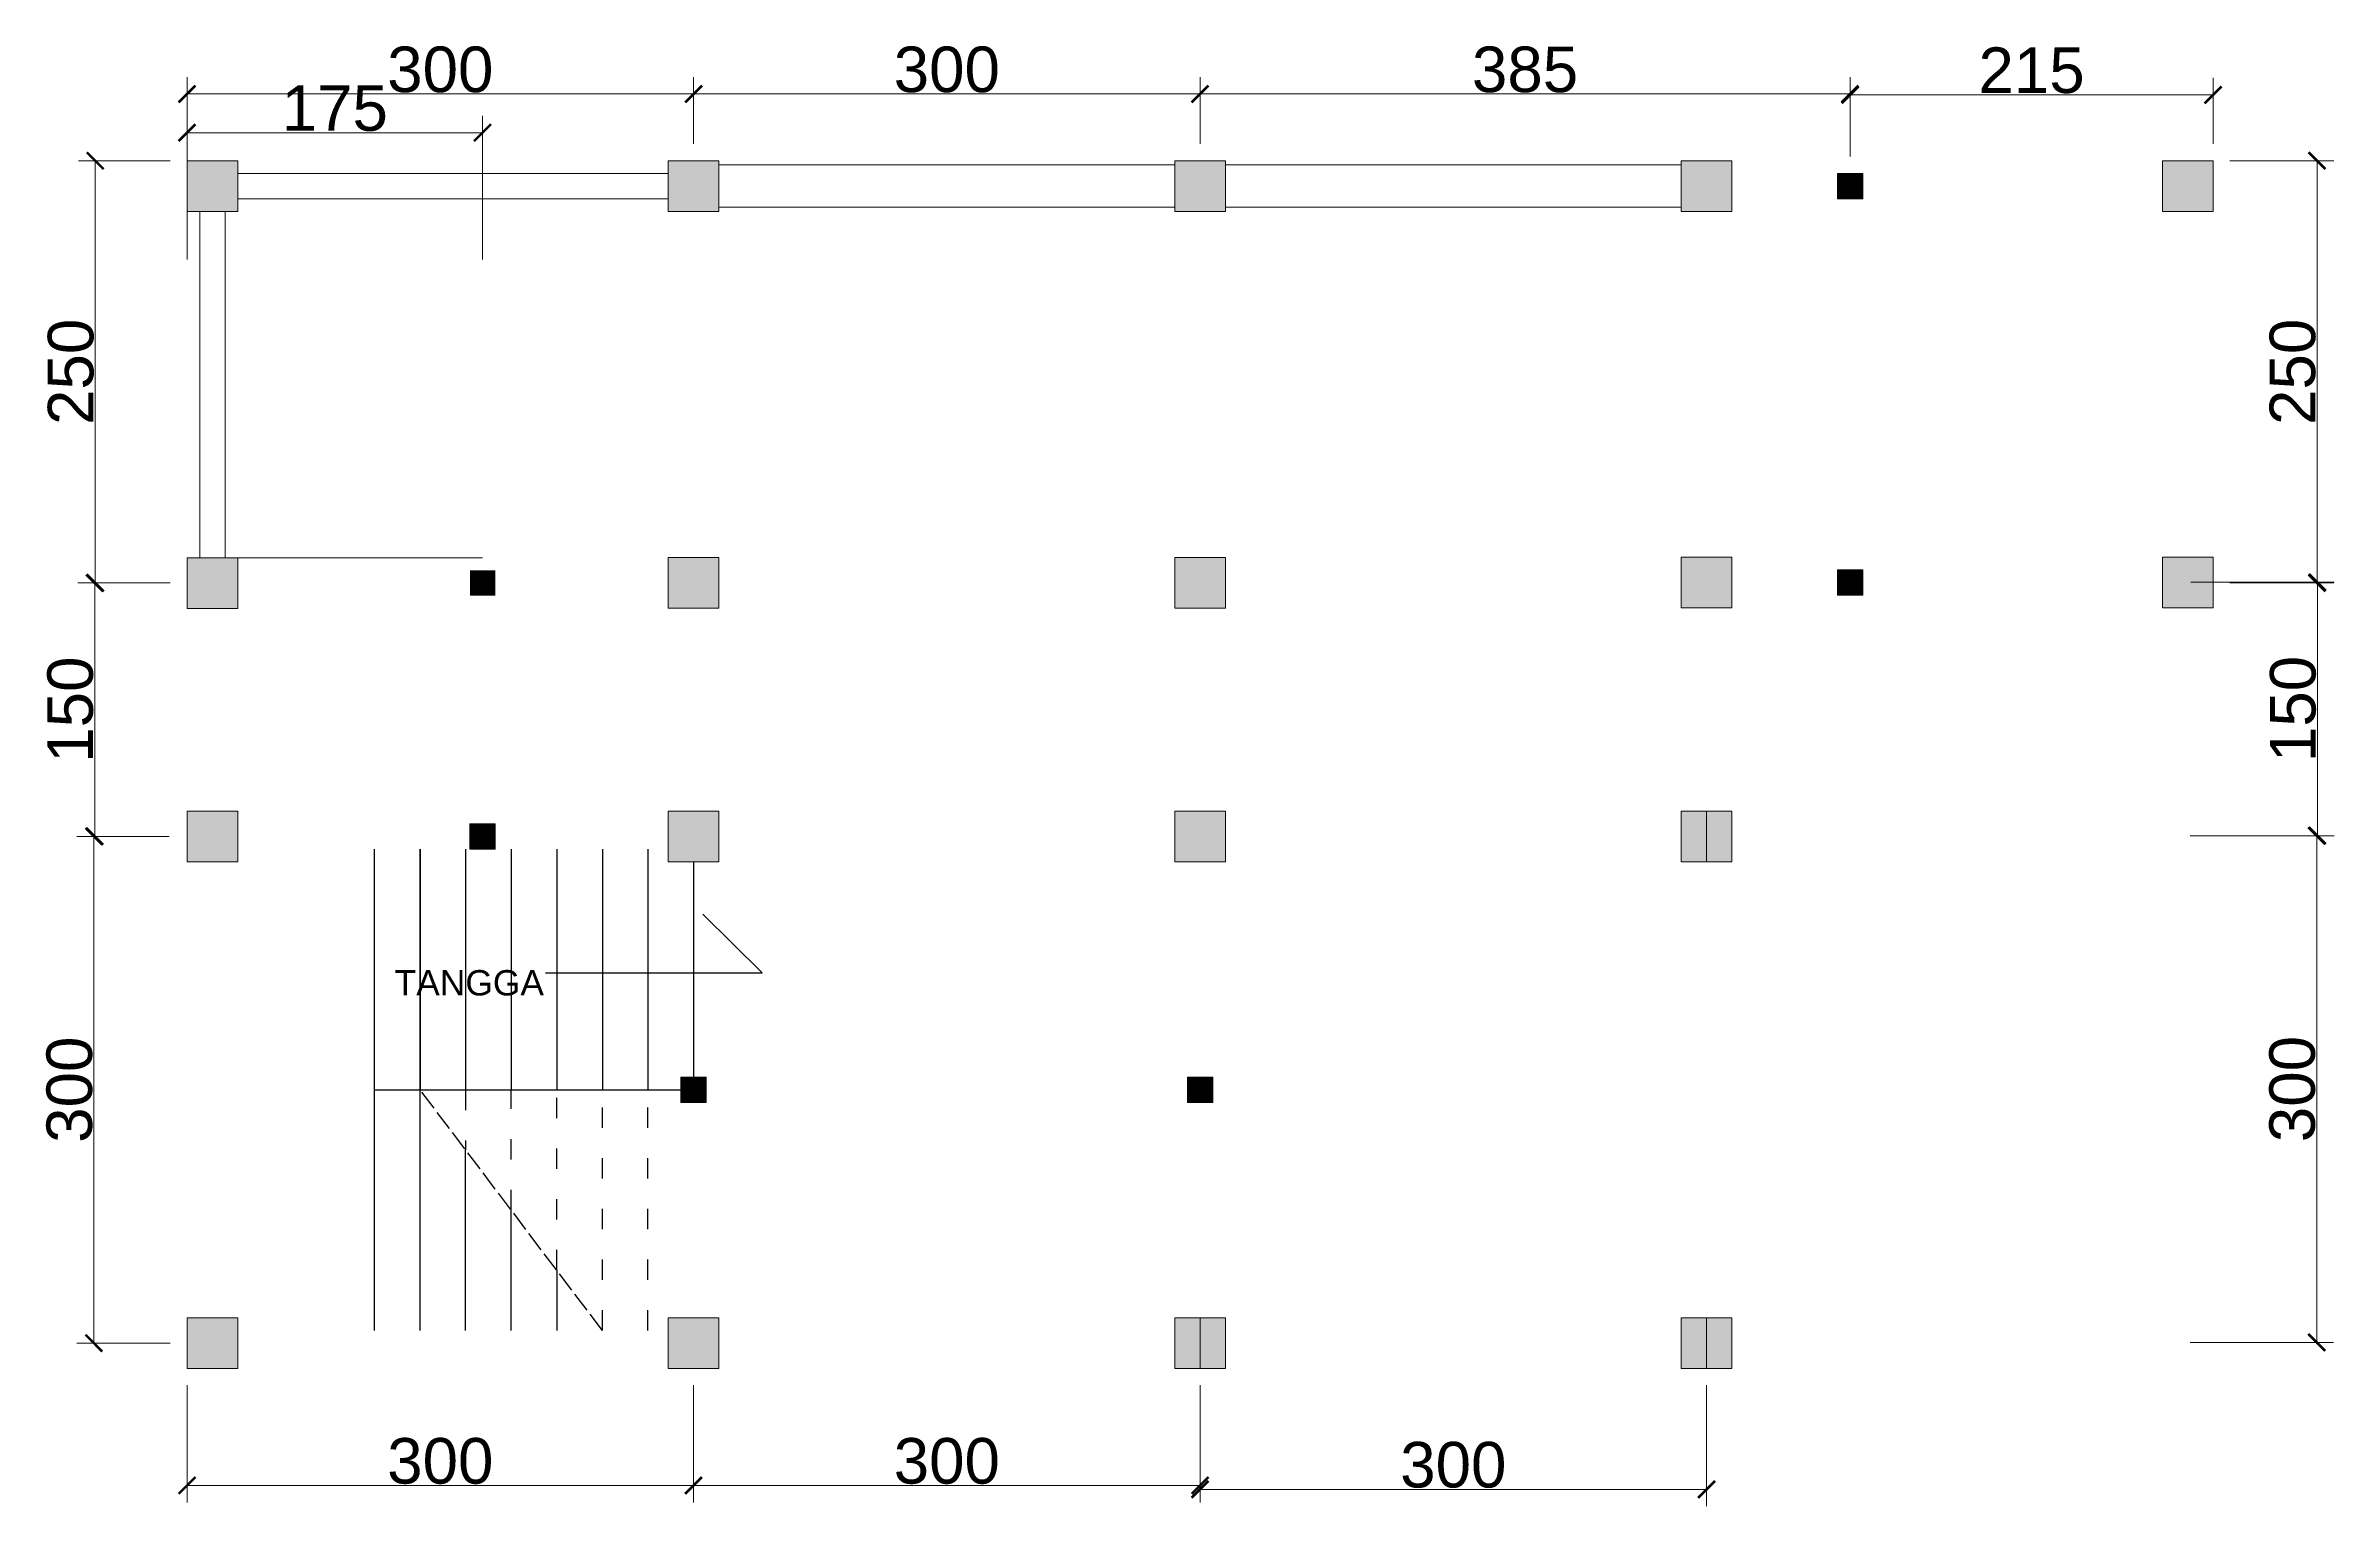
# Model space of a CAD drawing. Header units: millimetres. Extents: x -12161372 to 46643, y -9506984 to 15358.
# Drawn here: x 30916 to 32272, y 5951 to 6816 of the extents above; entities that cross this region are included whole.
import ezdxf

# ---------------------------------------------------------------- set-up
doc = ezdxf.new("R2010")
doc.units = ezdxf.units.MM
doc.linetypes.add('ACAD_ISO02W100', pattern=[15, 12, -3])
doc.linetypes.add('ACAD_ISO03W100', pattern=[30, 12, -18])
for name, color, linetype, lineweight in [('detail balok', 7, 'Continuous', 9), ('dimensi', 50, 'Continuous', 5), ('furniture', 7, 'Continuous', 5), ('garis kolom', 7, 'Continuous', 13), ('kolom', 150, 'Continuous', 13)]:
    doc.layers.add(name, color=color, linetype=linetype, lineweight=lineweight)
doc.layers.add('lantai', color=9, linetype='Continuous')
doc.styles.get("Standard").update_dxf_attribs({"font": 'arial.ttf'})
doc.dimstyles.new('ISO-25', dxfattribs={"dimtxt": 4.5, "dimasz": 10, "dimexe": 10, "dimexo": 10, "dimtad": 1, "dimtxsty": 'Standard', "dimblk": 'ARCHTICK', "dimcen": 2.5, "dimclrt": 256, "dimadec": 0, "dimazin": 0, "dimtfac": 1, "dimtmove": 0, "dimatfit": 3, "dimfxl": 75, "dimfxlon": 1, "dimtfillclr": 256, "dimlwd": -1, "dimlwe": -1, "dimarcsym": 0})

msp = doc.modelspace()

# ---------------------------------------------------------------- texts
at = {"layer": 'furniture', "ltscale": 10, "insert": (31122.935, 6268.511), "char_height": 15, "attachment_point": 1}
msp.add_mtext_dynamic_manual_height_columns('TANGGA', width=108, gutter_width=100, heights=[0], dxfattribs=at)

# ---------------------------------------------------------------- blocks, each defined once
blk = doc.blocks.new('_ArchTick')
at = {"color": 0, "linetype": 'ByBlock', "const_width": 0.15}
blk.add_lwpolyline([(-0.5, -0.5), (0.5, 0.5)], dxfattribs=at)
blk = doc.blocks.new('*D141')
at = {"layer": 'Defpoints', "color": 0, "ltscale": 10, "transparency": 16777216}
for p in [(31300, 6787.2), (31000, 6747.7), (31300, 6747.7)]:
    blk.add_point(p, dxfattribs=at)
at = {"layer": 'dimensi', "color": 0, "ltscale": 10, "transparency": 16777216}
for p, q in [((31000, 6757.7), (31000, 6797.2)), ((31300, 6757.7), (31300, 6797.2)), ((31000, 6787.2), (31300, 6787.2))]:
    blk.add_line(p, q, dxfattribs=at)
at = {"layer": 'dimensi', "color": 0, "ltscale": 10, "transparency": 16777216, "xscale": 10, "yscale": 10, "zscale": 10, "rotation": 180}
blk.add_blockref('_ArchTick', (31000, 6787.2), dxfattribs=at)
at = {"layer": 'dimensi', "color": 0, "ltscale": 10, "transparency": 16777216, "xscale": 10, "yscale": 10, "zscale": 10}
blk.add_blockref('_ArchTick', (31300, 6787.2), dxfattribs=at)
at = {"layer": 'dimensi', "ltscale": 10, "transparency": 16777216, "insert": (31150, 6801.6), "char_height": 4.5, "attachment_point": 5}
blk.add_mtext('{\\H6x;300}', dxfattribs=at)
blk = doc.blocks.new('*D142')
at = {"layer": 'Defpoints', "color": 0, "ltscale": 10, "transparency": 16777216}
for p in [(31600, 6787.2), (31300, 6747.7), (31600, 6747.7)]:
    blk.add_point(p, dxfattribs=at)
at = {"layer": 'dimensi', "color": 0, "ltscale": 10, "transparency": 16777216}
for p, q in [((31300, 6757.7), (31300, 6797.2)), ((31600, 6757.7), (31600, 6797.2)), ((31300, 6787.2), (31600, 6787.2))]:
    blk.add_line(p, q, dxfattribs=at)
at = {"layer": 'dimensi', "color": 0, "ltscale": 10, "transparency": 16777216, "xscale": 10, "yscale": 10, "zscale": 10, "rotation": 180}
blk.add_blockref('_ArchTick', (31300, 6787.2), dxfattribs=at)
at = {"layer": 'dimensi', "color": 0, "ltscale": 10, "transparency": 16777216, "xscale": 10, "yscale": 10, "zscale": 10}
blk.add_blockref('_ArchTick', (31600, 6787.2), dxfattribs=at)
at = {"layer": 'dimensi', "ltscale": 10, "transparency": 16777216, "insert": (31450, 6801.6), "char_height": 4.5, "attachment_point": 5}
blk.add_mtext('{\\H6x;300}', dxfattribs=at)
blk = doc.blocks.new('*D137')
at = {"layer": 'Defpoints', "color": 0, "ltscale": 10, "transparency": 16777216}
for p in [(31985, 6787.2), (31600, 6748.3), (31985, 6740.2)]:
    blk.add_point(p, dxfattribs=at)
at = {"layer": 'dimensi', "color": 0, "ltscale": 10, "transparency": 16777216}
for p, q in [((31600, 6758.3), (31600, 6797.2)), ((31985, 6750.2), (31985, 6797.2)), ((31600, 6787.2), (31985, 6787.2))]:
    blk.add_line(p, q, dxfattribs=at)
at = {"layer": 'dimensi', "color": 0, "ltscale": 10, "transparency": 16777216, "xscale": 10, "yscale": 10, "zscale": 10, "rotation": 180}
blk.add_blockref('_ArchTick', (31600, 6787.2), dxfattribs=at)
at = {"layer": 'dimensi', "color": 0, "ltscale": 10, "transparency": 16777216, "xscale": 10, "yscale": 10, "zscale": 10}
blk.add_blockref('_ArchTick', (31985, 6787.2), dxfattribs=at)
at = {"layer": 'dimensi', "ltscale": 10, "transparency": 16777216, "insert": (31792.5, 6801.6), "char_height": 4.5, "attachment_point": 5}
blk.add_mtext('{\\H6x;385}', dxfattribs=at)
blk = doc.blocks.new('*D143')
at = {"layer": 'Defpoints', "color": 0, "ltscale": 10, "transparency": 16777216}
for p in [(32200, 6786.7), (31985, 6740.2), (32200, 6747.7)]:
    blk.add_point(p, dxfattribs=at)
at = {"layer": 'dimensi', "color": 0, "ltscale": 10, "transparency": 16777216}
for p, q in [((31985, 6750.2), (31985, 6796.7)), ((32200, 6757.7), (32200, 6796.7)), ((31985, 6786.7), (32200, 6786.7))]:
    blk.add_line(p, q, dxfattribs=at)
at = {"layer": 'dimensi', "color": 0, "ltscale": 10, "transparency": 16777216, "xscale": 10, "yscale": 10, "zscale": 10, "rotation": 180}
blk.add_blockref('_ArchTick', (31985, 6786.7), dxfattribs=at)
at = {"layer": 'dimensi', "color": 0, "ltscale": 10, "transparency": 16777216, "xscale": 10, "yscale": 10, "zscale": 10}
blk.add_blockref('_ArchTick', (32200, 6786.7), dxfattribs=at)
at = {"layer": 'dimensi', "ltscale": 10, "transparency": 16777216, "insert": (32092.5, 6801.1), "char_height": 4.5, "attachment_point": 5}
blk.add_mtext('{\\H6x;215}', dxfattribs=at)
blk = doc.blocks.new('*D144')
at = {"layer": 'Defpoints', "color": 0, "ltscale": 10, "transparency": 16777216}
for p in [(32200, 6747.7), (32200, 6497.7), (32261.6, 6497.7)]:
    blk.add_point(p, dxfattribs=at)
at = {"layer": 'dimensi', "color": 0, "ltscale": 10, "transparency": 16777216}
for p, q in [((32210, 6747.7), (32271.6, 6747.7)), ((32261.6, 6747.7), (32261.6, 6497.7)), ((32210, 6497.7), (32271.6, 6497.7))]:
    blk.add_line(p, q, dxfattribs=at)
at = {"layer": 'dimensi', "color": 0, "ltscale": 10, "transparency": 16777216, "xscale": 10, "yscale": 10, "zscale": 10}
for p, rotation in [((32261.6, 6747.7), 90), ((32261.6, 6497.7), 270)]:
    blk.add_blockref('_ArchTick', p, dxfattribs=dict(at, rotation=rotation))
at = {"layer": 'dimensi', "ltscale": 10, "transparency": 16777216, "insert": (32247.2, 6622.7), "char_height": 4.5, "attachment_point": 5, "rotation": 90}
blk.add_mtext('{\\H6x;250}', dxfattribs=at)
blk = doc.blocks.new('*D145')
at = {"layer": 'Defpoints', "color": 0, "ltscale": 10, "transparency": 16777216}
for p in [(31000, 6747.7), (30945.6, 6497.7), (31000, 6497.7)]:
    blk.add_point(p, dxfattribs=at)
at = {"layer": 'dimensi', "color": 0, "ltscale": 10, "transparency": 16777216}
for p, q in [((30990, 6747.7), (30935.6, 6747.7)), ((30945.6, 6747.7), (30945.6, 6497.7)), ((30990, 6497.7), (30935.6, 6497.7))]:
    blk.add_line(p, q, dxfattribs=at)
at = {"layer": 'dimensi', "color": 0, "ltscale": 10, "transparency": 16777216, "xscale": 10, "yscale": 10, "zscale": 10}
for p, rotation in [((30945.6, 6747.7), 90), ((30945.6, 6497.7), 270)]:
    blk.add_blockref('_ArchTick', p, dxfattribs=dict(at, rotation=rotation))
at = {"layer": 'dimensi', "ltscale": 10, "transparency": 16777216, "insert": (30931.2, 6622.7), "char_height": 4.5, "attachment_point": 5, "rotation": 90}
blk.add_mtext('{\\H6x;250}', dxfattribs=at)
blk = doc.blocks.new('*D138')
at = {"layer": 'Defpoints', "color": 0, "ltscale": 10, "transparency": 16777216}
for p in [(30999.4, 6497.7), (30945.3, 6347.7), (30999.4, 6347.7)]:
    blk.add_point(p, dxfattribs=at)
at = {"layer": 'dimensi', "color": 0, "ltscale": 10, "transparency": 16777216}
for p, q in [((30989.4, 6497.7), (30935.3, 6497.7)), ((30945.3, 6497.7), (30945.3, 6347.7)), ((30989.4, 6347.7), (30935.3, 6347.7))]:
    blk.add_line(p, q, dxfattribs=at)
at = {"layer": 'dimensi', "color": 0, "ltscale": 10, "transparency": 16777216, "xscale": 10, "yscale": 10, "zscale": 10}
for p, rotation in [((30945.3, 6497.7), 90), ((30945.3, 6347.7), 270)]:
    blk.add_blockref('_ArchTick', p, dxfattribs=dict(at, rotation=rotation))
at = {"layer": 'dimensi', "ltscale": 10, "transparency": 16777216, "insert": (30930.9, 6422.7), "char_height": 4.5, "attachment_point": 5, "rotation": 90}
blk.add_mtext('{\\H6x;150}', dxfattribs=at)
blk = doc.blocks.new('*D139')
at = {"layer": 'Defpoints', "color": 0, "ltscale": 10, "transparency": 16777216}
for p in [(30999.4, 6347.7), (30944.8, 6047.7), (31000, 6047.7)]:
    blk.add_point(p, dxfattribs=at)
at = {"layer": 'dimensi', "color": 0, "ltscale": 10, "transparency": 16777216}
for p, q in [((30989.4, 6347.7), (30934.8, 6347.7)), ((30944.8, 6347.7), (30944.8, 6047.7)), ((30990, 6047.7), (30934.8, 6047.7))]:
    blk.add_line(p, q, dxfattribs=at)
at = {"layer": 'dimensi', "color": 0, "ltscale": 10, "transparency": 16777216, "xscale": 10, "yscale": 10, "zscale": 10}
for p, rotation in [((30944.8, 6347.7), 90), ((30944.8, 6047.7), 270)]:
    blk.add_blockref('_ArchTick', p, dxfattribs=dict(at, rotation=rotation))
at = {"layer": 'dimensi', "ltscale": 10, "transparency": 16777216, "insert": (30930.4, 6197.7), "char_height": 4.5, "attachment_point": 5, "rotation": 90}
blk.add_mtext('{\\H6x;300}', dxfattribs=at)
blk = doc.blocks.new('*D146')
at = {"layer": 'Defpoints', "color": 0, "ltscale": 10, "transparency": 16777216}
for p in [(31000, 6032.7), (31300, 6032.7), (31300, 5963.4)]:
    blk.add_point(p, dxfattribs=at)
at = {"layer": 'dimensi', "color": 0, "ltscale": 10, "transparency": 16777216}
for p, q in [((31000, 6022.7), (31000, 5953.4)), ((31300, 6022.7), (31300, 5953.4)), ((31000, 5963.4), (31300, 5963.4))]:
    blk.add_line(p, q, dxfattribs=at)
at = {"layer": 'dimensi', "color": 0, "ltscale": 10, "transparency": 16777216, "xscale": 10, "yscale": 10, "zscale": 10, "rotation": 180}
blk.add_blockref('_ArchTick', (31000, 5963.4), dxfattribs=at)
at = {"layer": 'dimensi', "color": 0, "ltscale": 10, "transparency": 16777216, "xscale": 10, "yscale": 10, "zscale": 10}
blk.add_blockref('_ArchTick', (31300, 5963.4), dxfattribs=at)
at = {"layer": 'dimensi', "ltscale": 10, "transparency": 16777216, "insert": (31150, 5977.8), "char_height": 4.5, "attachment_point": 5}
blk.add_mtext('{\\H6x;300}', dxfattribs=at)
blk = doc.blocks.new('*D147')
at = {"layer": 'Defpoints', "color": 0, "ltscale": 10, "transparency": 16777216}
for p in [(31300, 6032.7), (31600, 6032.7), (31600, 5963.4)]:
    blk.add_point(p, dxfattribs=at)
at = {"layer": 'dimensi', "color": 0, "ltscale": 10, "transparency": 16777216}
for p, q in [((31300, 6022.7), (31300, 5953.4)), ((31600, 6022.7), (31600, 5953.4)), ((31300, 5963.4), (31600, 5963.4))]:
    blk.add_line(p, q, dxfattribs=at)
at = {"layer": 'dimensi', "color": 0, "ltscale": 10, "transparency": 16777216, "xscale": 10, "yscale": 10, "zscale": 10, "rotation": 180}
blk.add_blockref('_ArchTick', (31300, 5963.4), dxfattribs=at)
at = {"layer": 'dimensi', "color": 0, "ltscale": 10, "transparency": 16777216, "xscale": 10, "yscale": 10, "zscale": 10}
blk.add_blockref('_ArchTick', (31600, 5963.4), dxfattribs=at)
at = {"layer": 'dimensi', "ltscale": 10, "transparency": 16777216, "insert": (31450, 5977.8), "char_height": 4.5, "attachment_point": 5}
blk.add_mtext('{\\H6x;300}', dxfattribs=at)
blk = doc.blocks.new('*D148')
at = {"layer": 'Defpoints', "color": 0, "ltscale": 10, "transparency": 16777216}
for p in [(31900, 6032.7), (31600, 5961.1), (31900, 5961.1)]:
    blk.add_point(p, dxfattribs=at)
at = {"layer": 'dimensi', "color": 0, "ltscale": 10, "transparency": 16777216}
for p, q in [((31900, 6022.7), (31900, 5951.1)), ((31600, 5961.1), (31600, 5971.1)), ((31600, 5961.1), (31900, 5961.1))]:
    blk.add_line(p, q, dxfattribs=at)
at = {"layer": 'dimensi', "color": 0, "ltscale": 10, "transparency": 16777216, "xscale": 10, "yscale": 10, "zscale": 10, "rotation": 180}
blk.add_blockref('_ArchTick', (31600, 5961.1), dxfattribs=at)
at = {"layer": 'dimensi', "color": 0, "ltscale": 10, "transparency": 16777216, "xscale": 10, "yscale": 10, "zscale": 10}
blk.add_blockref('_ArchTick', (31900, 5961.1), dxfattribs=at)
at = {"layer": 'dimensi', "ltscale": 10, "transparency": 16777216, "insert": (31750, 5975.5), "char_height": 4.5, "attachment_point": 5}
blk.add_mtext('{\\H6x;300}', dxfattribs=at)
blk = doc.blocks.new('*D149')
at = {"layer": 'Defpoints', "color": 0, "ltscale": 10, "transparency": 16777216}
for p in [(31915, 6498.1), (31915, 6348.1), (32261.8, 6348.1)]:
    blk.add_point(p, dxfattribs=at)
at = {"layer": 'dimensi', "color": 0, "ltscale": 10, "transparency": 16777216}
for p, q in [((32186.8, 6498.1), (32271.8, 6498.1)), ((32261.8, 6498.1), (32261.8, 6348.1)), ((32186.8, 6348.1), (32271.8, 6348.1))]:
    blk.add_line(p, q, dxfattribs=at)
at = {"layer": 'dimensi', "color": 0, "ltscale": 10, "transparency": 16777216, "xscale": 10, "yscale": 10, "zscale": 10}
for p, rotation in [((32261.8, 6498.1), 90), ((32261.8, 6348.1), 270)]:
    blk.add_blockref('_ArchTick', p, dxfattribs=dict(at, rotation=rotation))
at = {"layer": 'dimensi', "ltscale": 10, "transparency": 16777216, "insert": (32247.4, 6423.1), "char_height": 4.5, "attachment_point": 5, "rotation": 90}
blk.add_mtext('{\\H6x;150}', dxfattribs=at)
blk = doc.blocks.new('*D140')
at = {"layer": 'Defpoints', "color": 0, "ltscale": 10, "transparency": 16777216}
for p in [(31915.6, 6348.1), (31916.2, 6048.1), (32261.4, 6048.1)]:
    blk.add_point(p, dxfattribs=at)
at = {"layer": 'dimensi', "color": 0, "ltscale": 10, "transparency": 16777216}
for p, q in [((32186.4, 6348.1), (32271.4, 6348.1)), ((32261.4, 6348.1), (32261.4, 6048.1)), ((32186.4, 6048.1), (32271.4, 6048.1))]:
    blk.add_line(p, q, dxfattribs=at)
at = {"layer": 'dimensi', "color": 0, "ltscale": 10, "transparency": 16777216, "xscale": 10, "yscale": 10, "zscale": 10}
for p, rotation in [((32261.4, 6348.1), 90), ((32261.4, 6048.1), 270)]:
    blk.add_blockref('_ArchTick', p, dxfattribs=dict(at, rotation=rotation))
at = {"layer": 'dimensi', "ltscale": 10, "transparency": 16777216, "insert": (32247, 6198.1), "char_height": 4.5, "attachment_point": 5, "rotation": 90}
blk.add_mtext('{\\H6x;300}', dxfattribs=at)
blk = doc.blocks.new('*D150')
at = {"layer": 'Defpoints', "color": 0, "ltscale": 10, "transparency": 16777216}
for p in [(31175, 6764.3), (31000, 6512.7), (31175, 6512.7)]:
    blk.add_point(p, dxfattribs=at)
at = {"layer": 'dimensi', "color": 0, "ltscale": 10, "transparency": 16777216}
for p, q in [((31000, 6689.3), (31000, 6774.3)), ((31000, 6764.3), (31175, 6764.3)), ((31175, 6689.3), (31175, 6774.3))]:
    blk.add_line(p, q, dxfattribs=at)
at = {"layer": 'dimensi', "color": 0, "ltscale": 10, "transparency": 16777216, "xscale": 10, "yscale": 10, "zscale": 10, "rotation": 180}
blk.add_blockref('_ArchTick', (31000, 6764.3), dxfattribs=at)
at = {"layer": 'dimensi', "color": 0, "ltscale": 10, "transparency": 16777216, "xscale": 10, "yscale": 10, "zscale": 10}
blk.add_blockref('_ArchTick', (31175, 6764.3), dxfattribs=at)
at = {"layer": 'dimensi', "ltscale": 10, "transparency": 16777216, "insert": (31087.5, 6778.7), "char_height": 4.5, "attachment_point": 5}
blk.add_mtext('{\\H6x;175}', dxfattribs=at)

# ---------------------------------------------------------------- dimensions: what is measured, and where the dimension line sits
at = {"layer": 'dimensi', "ltscale": 10}
for base, p1, p2, picture, middle in [((31299.996, 6787.224), (30999.996, 6747.683), (31299.996, 6747.683), '*D141', (31149.996, 6801.644)), ((31599.996, 6787.151), (31299.996, 6747.683), (31599.996, 6747.683), '*D142', (31449.996, 6801.571)), ((31984.996, 6787.168), (31599.996, 6748.308), (31984.996, 6740.183), '*D137', (31792.496, 6801.587)), ((32199.996, 6786.684), (31984.996, 6740.183), (32199.996, 6747.683), '*D143', (32092.496, 6801.095)), ((31174.996, 6764.295), (30999.996, 6512.683), (31174.996, 6512.683), '*D150', (31087.496, 6778.706)), ((31599.996, 5963.37), (31299.996, 6032.683), (31599.996, 6032.683), '*D147', (31449.996, 5977.789))]:
    dim = msp.add_linear_dim(base=base, p1=p1, p2=p2, text='{\\H6x;<>}', dimstyle='ISO-25', dxfattribs=at)
    dim.commit()
    dim.dimension.update_dxf_attribs({"geometry": picture, "text_midpoint": middle})
for base, p1, p2, picture, middle in [((30945.571, 6497.683), (30999.996, 6747.683), (30999.996, 6497.683), '*D145', (30931.16, 6622.683)), ((32261.621, 6497.683), (32199.996, 6747.683), (32199.996, 6497.683), '*D144', (32247.21, 6622.683)), ((30945.306, 6347.683), (30999.371, 6497.683), (30999.371, 6347.683), '*D138', (30930.896, 6422.683)), ((30944.823, 6047.683), (30999.371, 6347.683), (30999.996, 6047.683), '*D139', (30930.403, 6197.683)), ((32261.413, 6048.075), (31915.621, 6348.075), (31916.246, 6048.075), '*D140', (32246.993, 6198.075))]:
    dim = msp.add_linear_dim(base=base, p1=p1, p2=p2, angle=90, text='{\\H6x;<>}', dimstyle='ISO-25', dxfattribs=at)
    dim.commit()
    dim.dimension.update_dxf_attribs({"geometry": picture, "text_midpoint": middle})
dim = msp.add_linear_dim(base=(32261.773, 6348.075), p1=(31914.996, 6498.075), p2=(31914.996, 6348.075), angle=90, text='{\\H6x;<>}', dimstyle='ISO-25', dxfattribs=at)
dim.commit()
dim.dimension.update_dxf_attribs({"geometry": '*D149', "text_midpoint": (32261.773, 6423.075), "dimtype": 160})
for base, p1, p2, picture, middle in [((31299.996, 5963.389), (30999.996, 6032.683), (31299.996, 6032.683), '*D146', (31149.996, 5963.389)), ((31899.996, 5961.122), (31599.996, 5961.122), (31899.996, 6032.683), '*D148', (31749.996, 5961.122))]:
    dim = msp.add_linear_dim(base=base, p1=p1, p2=p2, text='{\\H6x;<>}', dimstyle='ISO-25', dxfattribs=at)
    dim.commit()
    dim.dimension.update_dxf_attribs({"geometry": picture, "text_midpoint": middle, "dimtype": 160})

# ---------------------------------------------------------------- hatches: boundary and pattern name
at = {"layer": 'kolom'}
h = msp.add_hatch(color=256, dxfattribs=at)
h.dxf.hatch_style = 1
h.paths.add_polyline_path([(31029.996, 6717.683), (31029.996, 6747.683), (30999.996, 6747.683), (30999.996, 6717.683)])
h = msp.add_hatch(color=256, dxfattribs=at)
h.dxf.hatch_style = 1
h.paths.add_polyline_path([(31314.996, 6717.683), (31314.996, 6747.683), (31284.996, 6747.683), (31284.996, 6717.683)])
h = msp.add_hatch(color=256, dxfattribs=at)
h.dxf.hatch_style = 1
h.paths.add_polyline_path([(31614.996, 6717.683), (31614.996, 6747.683), (31584.996, 6747.683), (31584.996, 6717.683)])
h = msp.add_hatch(color=256, dxfattribs=at)
h.dxf.hatch_style = 1
h.paths.add_polyline_path([(31914.996, 6717.683), (31914.996, 6747.683), (31884.996, 6747.683), (31884.996, 6717.683)])
h = msp.add_hatch(color=256, dxfattribs=at)
h.dxf.hatch_style = 1
h.paths.add_polyline_path([(31992.496, 6740.183), (31977.496, 6740.183), (31977.496, 6725.183), (31992.496, 6725.183)])
h = msp.add_hatch(color=256, dxfattribs=at)
h.dxf.hatch_style = 1
h.paths.add_polyline_path([(32199.996, 6717.683), (32199.996, 6747.683), (32169.996, 6747.683), (32169.996, 6717.683)])
h = msp.add_hatch(color=256, dxfattribs=at)
h.dxf.hatch_style = 1
h.paths.add_polyline_path([(31029.996, 6482.683), (31029.996, 6512.683), (30999.996, 6512.683), (30999.996, 6482.683)])
h = msp.add_hatch(color=256, dxfattribs=at)
h.dxf.hatch_style = 1
h.paths.add_polyline_path([(31314.996, 6482.758), (31314.996, 6512.758), (31284.996, 6512.758), (31284.996, 6482.758)])
h = msp.add_hatch(color=256, dxfattribs=at)
h.dxf.hatch_style = 1
h.paths.add_polyline_path([(31614.996, 6482.75), (31614.996, 6512.75), (31584.996, 6512.75), (31584.996, 6482.75)])
h = msp.add_hatch(color=256, dxfattribs=at)
h.dxf.hatch_style = 1
h.paths.add_polyline_path([(31914.996, 6483.075), (31914.996, 6513.075), (31884.996, 6513.075), (31884.996, 6483.075)])
h = msp.add_hatch(color=256, dxfattribs=at)
h.dxf.hatch_style = 1
h.paths.add_polyline_path([(32199.996, 6483.075), (32199.996, 6513.075), (32169.996, 6513.075), (32169.996, 6483.075)])
h = msp.add_hatch(color=256, dxfattribs=at)
h.dxf.hatch_style = 1
h.paths.add_polyline_path([(31182.489, 6505.236), (31167.489, 6505.236), (31167.489, 6490.236), (31182.489, 6490.236)])
h = msp.add_hatch(color=256, dxfattribs=at)
h.dxf.hatch_style = 1
h.paths.add_polyline_path([(31182.489, 6505.236), (31167.489, 6505.236), (31167.489, 6490.236), (31182.489, 6490.236)])
h = msp.add_hatch(color=256, dxfattribs=at)
h.dxf.hatch_style = 1
h.paths.add_polyline_path([(31992.496, 6505.575), (31977.496, 6505.575), (31977.496, 6490.575), (31992.496, 6490.575)])
h = msp.add_hatch(color=256, dxfattribs=at)
h.dxf.hatch_style = 1
h.paths.add_polyline_path([(31029.996, 6332.683), (31029.996, 6362.683), (30999.996, 6362.683), (30999.996, 6332.683)])
h = msp.add_hatch(color=256, dxfattribs=at)
h.dxf.hatch_style = 1
h.paths.add_polyline_path([(31314.996, 6332.683), (31314.996, 6362.683), (31284.996, 6362.683), (31284.996, 6332.683)])
h = msp.add_hatch(color=256, dxfattribs=at)
h.dxf.hatch_style = 1
h.paths.add_polyline_path([(31614.996, 6332.683), (31614.996, 6362.683), (31584.996, 6362.683), (31584.996, 6332.683)])
h = msp.add_hatch(color=256, dxfattribs=at)
h.dxf.hatch_style = 1
h.paths.add_polyline_path([(31914.996, 6332.683), (31914.996, 6362.683), (31884.996, 6362.683), (31884.996, 6332.683)])
h = msp.add_hatch(color=256, dxfattribs=at)
h.dxf.hatch_style = 1
h.paths.add_polyline_path([(31182.52, 6355.183), (31167.52, 6355.183), (31167.52, 6340.183), (31182.52, 6340.183)])
h = msp.add_hatch(color=256, dxfattribs=at)
h.dxf.hatch_style = 1
h.paths.add_polyline_path([(31292.496, 6190.183), (31307.496, 6190.183), (31307.496, 6205.183), (31292.496, 6205.183)])
h = msp.add_hatch(color=256, dxfattribs=at)
h.dxf.hatch_style = 1
h.paths.add_polyline_path([(31592.496, 6190.183), (31607.496, 6190.183), (31607.496, 6205.183), (31592.496, 6205.183)])
h = msp.add_hatch(color=256, dxfattribs=at)
h.dxf.hatch_style = 1
h.paths.add_polyline_path([(31029.996, 6032.683), (31029.996, 6062.683), (30999.996, 6062.683), (30999.996, 6032.683)])
h = msp.add_hatch(color=256, dxfattribs=at)
h.dxf.hatch_style = 1
h.paths.add_polyline_path([(31314.996, 6032.683), (31314.996, 6062.683), (31284.996, 6062.683), (31284.996, 6032.683)])
h = msp.add_hatch(color=256, dxfattribs=at)
h.dxf.hatch_style = 1
h.paths.add_polyline_path([(31614.996, 6032.683), (31614.996, 6062.683), (31584.996, 6062.683), (31584.996, 6032.683)])
h = msp.add_hatch(color=256, dxfattribs=at)
h.dxf.hatch_style = 1
h.paths.add_polyline_path([(31914.996, 6032.683), (31914.996, 6062.683), (31884.996, 6062.683), (31884.996, 6032.683)])

# ---------------------------------------------------------------- linework, layer by layer
at = {"layer": 'detail balok', "ltscale": 10}
for points in [[(31584.996, 6720.183), (31584.996, 6745.183), (31314.996, 6745.183), (31314.996, 6720.183)], [(31884.996, 6720.183), (31884.996, 6745.183), (31614.996, 6745.183), (31614.996, 6720.183)]]:
    msp.add_lwpolyline(points, close=True, dxfattribs=at)
at = {"layer": 'dimensi', "ltscale": 10}
msp.add_line((30999.996, 6512.683), (31174.996, 6512.683), dxfattribs=at)
at = {"layer": 'garis kolom'}
for points in [[(31029.996, 6725.183), (31284.996, 6725.183), (31284.996, 6740.183), (31029.996, 6740.183)], [(31022.496, 6512.683), (31022.496, 6717.683), (31007.496, 6717.683), (31007.496, 6512.683)]]:
    msp.add_lwpolyline(points, close=True, dxfattribs=at)
at = {"layer": 'kolom'}
for p, q in [((31992.496, 6740.183), (31992.496, 6725.183)), ((31992.496, 6505.575), (31992.496, 6490.575)), ((31899.996, 6362.683), (31899.996, 6332.683)), ((31299.996, 6205.183), (31299.996, 6190.183)), ((31599.996, 6205.183), (31599.996, 6190.183)), ((31599.996, 6062.683), (31599.996, 6032.683)), ((31899.996, 6062.683), (31899.996, 6032.683))]:
    msp.add_line(p, q, dxfattribs=at)
for points in [[(30999.996, 6717.683), (31029.996, 6717.683), (31029.996, 6747.683), (30999.996, 6747.683)], [(31284.996, 6717.683), (31314.996, 6717.683), (31314.996, 6747.683), (31284.996, 6747.683)], [(31584.996, 6717.683), (31614.996, 6717.683), (31614.996, 6747.683), (31584.996, 6747.683)], [(31884.996, 6717.683), (31914.996, 6717.683), (31914.996, 6747.683), (31884.996, 6747.683)], [(31977.496, 6725.183), (31992.496, 6725.183), (31992.496, 6740.183), (31977.496, 6740.183)], [(32169.996, 6717.683), (32199.996, 6717.683), (32199.996, 6747.683), (32169.996, 6747.683)], [(30999.996, 6482.683), (31029.996, 6482.683), (31029.996, 6512.683), (30999.996, 6512.683)], [(31284.996, 6482.758), (31314.996, 6482.758), (31314.996, 6512.758), (31284.996, 6512.758)], [(31584.996, 6482.75), (31614.996, 6482.75), (31614.996, 6512.75), (31584.996, 6512.75)], [(31884.996, 6483.075), (31914.996, 6483.075), (31914.996, 6513.075), (31884.996, 6513.075)], [(32169.996, 6483.075), (32199.996, 6483.075), (32199.996, 6513.075), (32169.996, 6513.075)], [(31977.496, 6490.575), (31992.496, 6490.575), (31992.496, 6505.575), (31977.496, 6505.575)], [(30999.996, 6332.683), (31029.996, 6332.683), (31029.996, 6362.683), (30999.996, 6362.683)], [(31284.996, 6332.683), (31314.996, 6332.683), (31314.996, 6362.683), (31284.996, 6362.683)], [(31584.996, 6332.683), (31614.996, 6332.683), (31614.996, 6362.683), (31584.996, 6362.683)], [(31884.996, 6332.683), (31914.996, 6332.683), (31914.996, 6362.683), (31884.996, 6362.683)], [(31167.504, 6340.183), (31182.504, 6340.183), (31182.504, 6355.183), (31167.504, 6355.183)], [(31292.496, 6190.183), (31307.496, 6190.183), (31307.496, 6205.183), (31292.496, 6205.183)], [(31592.496, 6190.183), (31607.496, 6190.183), (31607.496, 6205.183), (31592.496, 6205.183)], [(30999.996, 6032.683), (31029.996, 6032.683), (31029.996, 6062.683), (30999.996, 6062.683)], [(31284.996, 6032.683), (31314.996, 6032.683), (31314.996, 6062.683), (31284.996, 6062.683)], [(31584.996, 6032.683), (31614.996, 6032.683), (31614.996, 6062.683), (31584.996, 6062.683)], [(31884.996, 6032.683), (31914.996, 6032.683), (31914.996, 6062.683), (31884.996, 6062.683)]]:
    msp.add_lwpolyline(points, close=True, dxfattribs=at)
at = {"layer": 'lantai'}
for p, q in [((31110.996, 6055.183), (31110.996, 6340.183)), ((31110.996, 6055.183), (31110.996, 6340.183)), ((31137.996, 6055.183), (31137.996, 6340.183)), ((31137.996, 6055.183), (31137.996, 6340.183)), ((31137.996, 6340.183), (31137.996, 6197.683)), ((31137.996, 6055.183), (31137.996, 6340.183)), ((31137.996, 6055.183), (31137.996, 6340.183)), ((31164.996, 6340.183), (31164.996, 6197.683)), ((31164.996, 6340.183), (31164.996, 6197.683)), ((31164.996, 6340.183), (31164.996, 6197.683)), ((31191.996, 6340.183), (31191.996, 6197.683)), ((31191.996, 6340.183), (31191.996, 6197.683)), ((31191.996, 6340.183), (31191.996, 6197.683)), ((31191.996, 6340.183), (31191.996, 6197.683)), ((31218.996, 6340.183), (31218.996, 6197.683)), ((31218.996, 6340.183), (31218.996, 6197.683)), ((31218.996, 6340.183), (31218.996, 6197.683)), ((31218.996, 6340.183), (31218.996, 6197.683)), ((31218.996, 6340.183), (31218.996, 6197.683)), ((31245.996, 6340.183), (31245.996, 6197.683)), ((31245.996, 6340.183), (31245.996, 6197.683)), ((31245.996, 6340.183), (31245.996, 6197.683)), ((31272.996, 6340.183), (31272.996, 6197.683)), ((31272.996, 6340.183), (31272.996, 6197.683)), ((31299.996, 6332.683), (31299.996, 6205.183)), ((31340.648, 6266.937), (31305.476, 6301.689)), ((31212.37, 6266.937), (31340.648, 6266.937)), ((31110.996, 6197.683), (31292.496, 6197.683)), ((31164.996, 6055.183), (31164.996, 6162.058)), ((31191.996, 6055.183), (31191.996, 6126.433)), ((31218.996, 6090.808), (31218.996, 6055.183))]:
    msp.add_line(p, q, dxfattribs=at)
at = {"layer": 'lantai', "linetype": 'ACAD_ISO02W100'}
msp.add_line((31245.996, 6055.183), (31137.996, 6197.683), dxfattribs=at)
msp.add_line((31245.996, 6055.183), (31137.996, 6197.683), dxfattribs=at)
at = {"layer": 'lantai', "linetype": 'ACAD_ISO03W100'}
for p, q in [((31164.996, 6197.683), (31164.996, 6162.058)), ((31191.996, 6126.433), (31191.996, 6197.683)), ((31218.996, 6090.808), (31218.996, 6197.683)), ((31218.996, 6090.808), (31218.996, 6197.683)), ((31245.996, 6055.183), (31245.996, 6197.683)), ((31245.996, 6055.183), (31245.996, 6197.683)), ((31245.996, 6055.183), (31245.996, 6197.683)), ((31272.996, 6055.183), (31272.996, 6197.683)), ((31272.996, 6055.183), (31272.996, 6197.683))]:
    msp.add_line(p, q, dxfattribs=at)

msp.set_redraw_order([(e.dxf.handle, doc.entitydb.next_handle()) for e in msp.query("TEXT MTEXT ATTDEF DIMENSION ARC_DIMENSION")])  # texts and dimensions are drawn at this point

doc.saveas('drawing.dxf')
